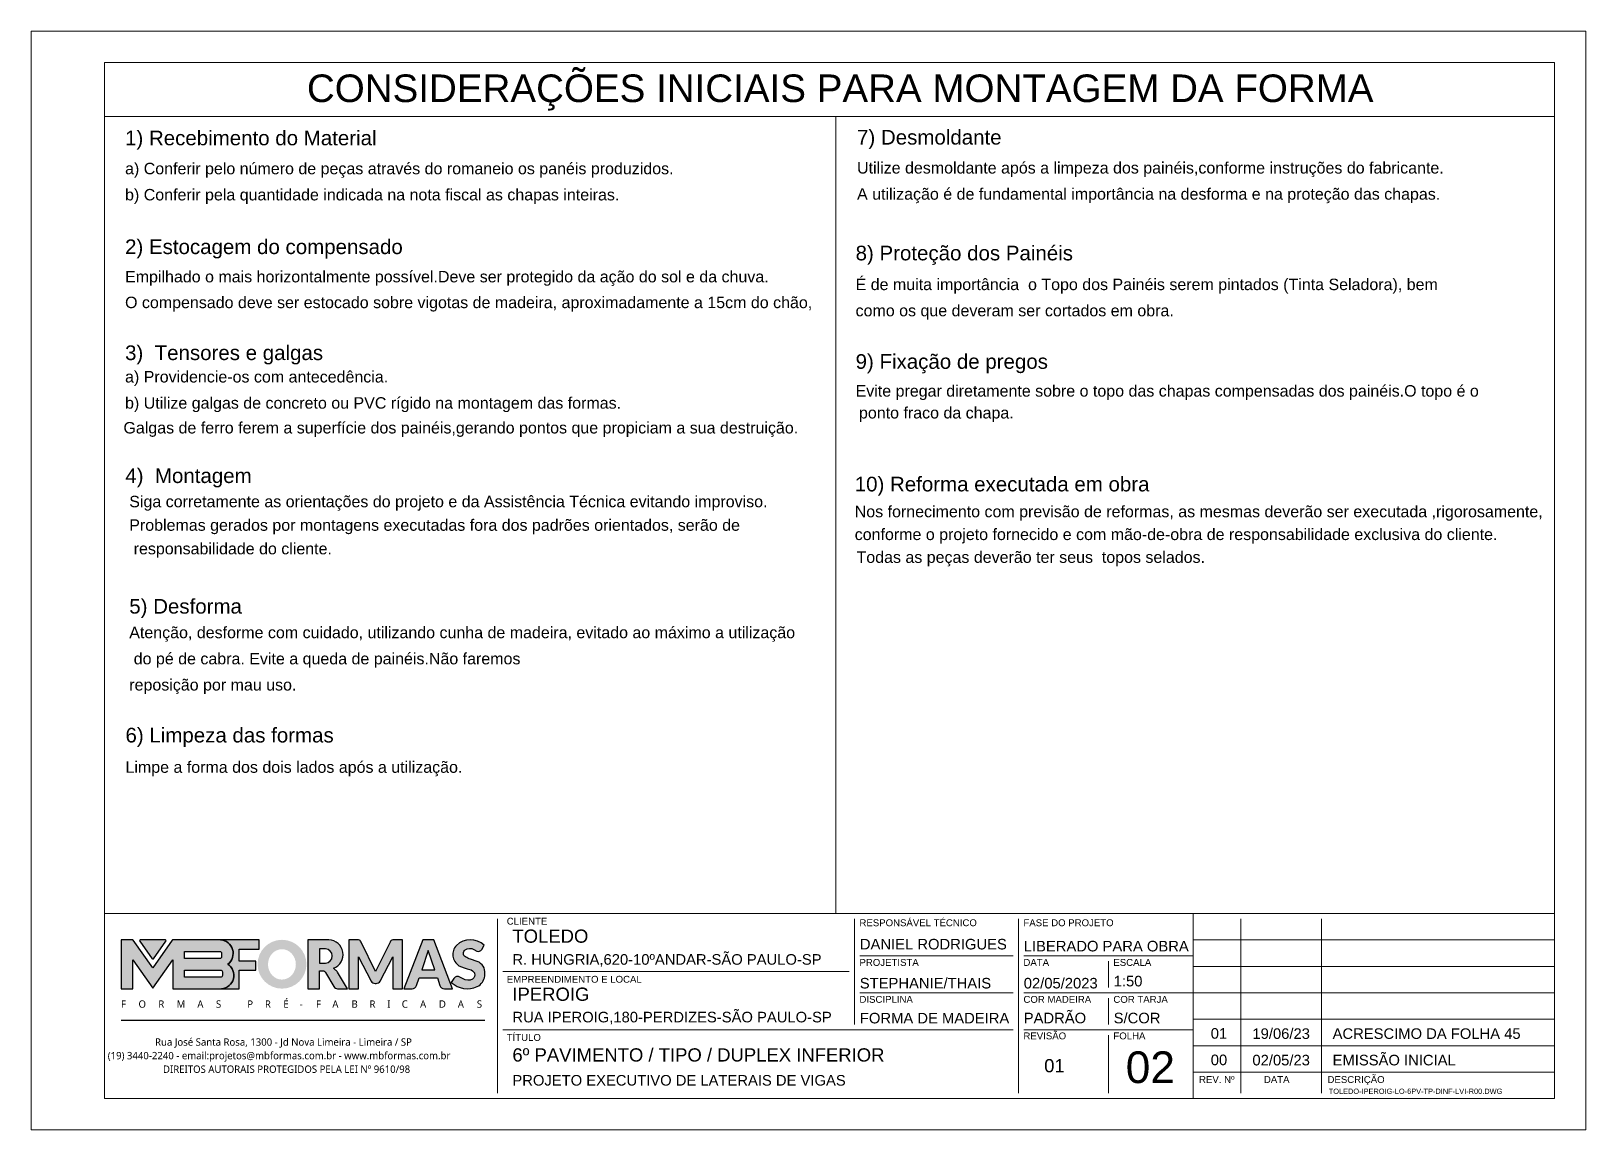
# Model space of a CAD drawing. Extents: x -23436 to 4767, y -4638 to 9755.
# Drawn here: x -17506 to -16021, y 8682 to 9732 of the extents above; entities that cross this region are included whole.
import ezdxf
from ezdxf.enums import TextEntityAlignment as Align

# ---------------------------------------------------------------- set-up
doc = ezdxf.new("R2010")
doc.units = 0
doc.layers.add('FOLHA MB', color=7, linetype='Continuous', lineweight=13)
doc.layers.add('N° Folha', color=5, linetype='Continuous', lineweight=13)
doc.layers.add('MB Logo', color=255, linetype='Continuous')
doc.styles.add('ARIAL', font='arial.ttf', dxfattribs={"oblique": 15, "height": 25})
doc.styles.add('MB_C01', font='arial.ttf', dxfattribs={"height": 1.3})
doc.styles.add('MB_C02', font='arial.ttf', dxfattribs={"height": 2})
doc.styles.add('MB_C03', font='arial.ttf', dxfattribs={"height": 2.5})
doc.styles.add('MB_C04', font='arial.ttf', dxfattribs={"height": 6})
doc.styles.add('MtXpl_Lucida_Sans_Un', font='l_10646.ttf')
doc.styles.add('RICARDO', font='arial.ttf', dxfattribs={"width": 0.8})

msp = doc.modelspace()

# ---------------------------------------------------------------- texts
at = {"layer": 'FOLHA MB'}
for s, height, style, p in [('CONSIDERAÇÕES INICIAIS PARA MONTAGEM DA FORMA', 26.3578, 'RICARDO', (-17242.93, 9664.43)), ('a) Conferir pelo número de peças através do romaneio os panéis produzidos.', 10.935, 'ARIAL', (-17416.63, 9595.46)), ('Utilize desmoldante após a limpeza dos painéis,conforme instruções do fabricante. ', 10.935, 'ARIAL', (-16717.5, 9596.14)), ('b) Conferir pela quantidade indicada na nota fiscal as chapas inteiras.', 10.935, 'ARIAL', (-17416.63, 9570.46)), ('A utilização é de fundamental importância na desforma e na proteção das chapas.', 10.935, 'ARIAL', (-16717.5, 9571.14)), ('Empilhado o mais horizontalmente possível.Deve ser protegido da ação do sol e da chuva.', 10.935, 'ARIAL', (-17416.63, 9492.15)), ('É de muita importância  o Topo dos Painéis serem pintados (Tinta Seladora), bem', 10.935, 'ARIAL', (-16718.88, 9484.74)), ('O compensado deve ser estocado sobre vigotas de madeira, aproximadamente a 15cm do chão,', 10.935, 'ARIAL', (-17416.63, 9467.52)), ('como os que deveram ser cortados em obra.', 10.935, 'ARIAL', (-16718.88, 9459.74)), ('a) Providencie-os com antecedência.', 10.935, 'ARIAL', (-17416.63, 9396.47)), ('Evite pregar diretamente sobre o topo das chapas compensadas dos painéis.O topo é o', 10.935, 'ARIAL', (-16718.88, 9382.99)), ('b) Utilize galgas de concreto ou PVC rígido na montagem das formas.', 10.935, 'ARIAL', (-17416.63, 9371.47)), ('ponto fraco da chapa.', 10.935, 'ARIAL', (-16715.65, 9362.08)), ('      Galgas de ferro ferem a superfície dos painéis,gerando pontos que propiciam a sua destruição. ', 10.935, 'ARIAL', (-17443.64, 9347.76)), ('Siga corretamente as orientações do projeto e da Assistência Técnica evitando improviso.', 10.935, 'ARIAL', (-17412.63, 9277.27)), ('Nos fornecimento com previsão de reformas, as mesmas deverão ser executada ,rigorosamente,', 10.935, 'ARIAL', (-16719.71, 9267.7)), ('Problemas gerados por montagens executadas fora dos padrões orientados, serão de ', 10.935, 'ARIAL', (-17412.63, 9254.77)), ('conforme o projeto fornecido e com mão-de-obra de responsabilidade exclusiva do cliente.', 10.935, 'ARIAL', (-16719.71, 9245.91)), (' responsabilidade do cliente.', 10.935, 'ARIAL', (-17412.63, 9232.27)), ('Todas as peças deverão ter seus  topos selados.', 10.935, 'ARIAL', (-16718, 9224.11)), ('Atenção, desforme com cuidado, utilizando cunha de madeira, evitado ao máximo a utilização ', 10.935, 'ARIAL', (-17412.61, 9152.14)), (' do pé de cabra. Evite a queda de painéis.Não faremos', 10.935, 'ARIAL', (-17412.61, 9127.14)), ('reposição por mau uso.', 10.935, 'ARIAL', (-17412.61, 9102.14)), ('Limpe a forma dos dois lados após a utilização.', 10.935, 'ARIAL', (-17416.22, 9023.5))]:
    msp.add_text(s, height=height, dxfattribs=dict(at, style=style)).set_placement(p)
at = {"layer": 'FOLHA MB', "color": 202, "style": 'ARIAL'}
for s, p in [('1) Recebimento do Material', (-17416.63, 9623.14)), ('7) Desmoldante', (-16717.5, 9623.83)), ('2) Estocagem do compensado', (-17416.63, 9519.17)), ('8) Proteção dos Painéis', (-16718.88, 9513.17)), ('3)  Tensores e galgas', (-17416.63, 9417.88)), ('9) Fixação de pregos', (-16718.88, 9409.54)), ('4)  Montagem', (-17416.36, 9300.4)), ('10) Reforma executada em obra', (-16719.71, 9292.39)), ('5) Desforma', (-17412.61, 9175.63)), ('6) Limpeza das formas', (-17416.22, 9052.5))]:
    msp.add_text(s, height=14, dxfattribs=at).set_placement(p)
at = {"layer": 'N° Folha', "color": 5, "style": 'MB_C04'}
msp.add_text('02', height=30.306, dxfattribs=at).set_placement((-16460.91, 8727))

# ---------------------------------------------------------------- blocks, each defined once
blk = doc.blocks.new('MB-NOVO')
at = {"layer": 'MB Logo', "linetype": 'Continuous'}
h = blk.add_hatch(color=256, dxfattribs=at)
h.dxf.hatch_style = 1
h.set_gradient(color1=(242, 132, 69), color2=(247, 180, 141), rotation=90, tint=1)
h.paths.add_polyline_path([(-18529.6, 10980.8), (-18475.7, 10980.8, 0.706757), (-18468.7, 11008, 0.681802), (-18476.7, 11034.9), (-18529.4, 11034.9, 0.243712), (-18530.2, 11034.5), (-18551.7, 11003.9), (-18573.3, 11034.5, 0.243712), (-18574.1, 11034.9), (-18586.5, 11034.9), (-18586.5, 10980.8), (-18573.9, 10980.8), (-18573.9, 11012.9), (-18551.7, 10981.5), (-18529.6, 11012.9)])
h.paths.add_polyline_path([(-18516.8, 11014.1), (-18516.8, 11022), (-18477.8, 11022, -0.414214), (-18475.8, 11020), (-18475.8, 11016.1, -0.414214), (-18477.8, 11014.1)], flags=16)
h.paths.add_polyline_path([(-18516.8, 11001.4), (-18476.8, 11001.4, -0.414214), (-18474.8, 10999.4), (-18474.8, 10995.5, -0.414214), (-18476.8, 10993.5), (-18516.8, 10993.5)], flags=16)
at = {"layer": 'MB Logo', "true_color": 0x262626}
h = blk.add_hatch(color=250, dxfattribs=at)
h.dxf.hatch_style = 1
h.paths.add_polyline_path([(-18537.3, 11033.3, 0.60809), (-18538.1, 11034.9), (-18565.3, 11034.9, 0.60809), (-18566.1, 11033.3), (-18552.5, 11014, 0.518202), (-18550.9, 11014)])
h = blk.add_hatch(color=250, dxfattribs=at)
h.dxf.hatch_style = 1
h.paths.add_polyline_path([(-18456.2, 11011.3), (-18456.2, 11024.6), (-18434.2, 11024.6), (-18434.2, 11034.9), (-18476.7, 11034.9, -0.681802), (-18468.7, 11008, -0.706757), (-18475.7, 10980.8), (-18456.2, 10980.8), (-18456.2, 11001.4), (-18437.8, 11001.4), (-18437.8, 11011.3)])
h = blk.add_hatch(color=250, dxfattribs=at)
h.dxf.hatch_style = 1
h.paths.add_polyline_path([(-18435.9, 11007.9, 1), (-18381.9, 11007.9, 1)])
edge = h.paths.add_edge_path(flags=16)
edge.add_ellipse((-18409, 11007.7), major_axis=(0, 16.8), ratio=0.916255, start_angle=0, end_angle=360)
h = blk.add_hatch(color=250, dxfattribs=at)
h.dxf.hatch_style = 1
h.paths.add_polyline_path([(-18357, 11034.9), (-18380.2, 11034.9), (-18380.2, 10980.8), (-18367.6, 10980.8), (-18367.6, 11000.7), (-18363.4, 11000.7, -0.195765), (-18360.9, 10998.9), (-18351.8, 10983.2, 0.261385), (-18347.5, 10980.8), (-18336.4, 10980.8), (-18347.5, 10999, 0.082429), (-18349.6, 11001.5), (-18351.9, 11003.4, 0.81838)])
h.paths.add_polyline_path([(-18360.8, 11009), (-18367.6, 11009), (-18367.6, 11025), (-18360.8, 11025, -0.92578)], flags=16)
h = blk.add_hatch(color=250, dxfattribs=at)
h.dxf.hatch_style = 1
h.paths.add_polyline_path([(-18286.6, 11015.9), (-18286.6, 10980.8), (-18275.8, 10980.8), (-18275.8, 11034.9), (-18286.6, 11034.9, 0.216647), (-18289.4, 11032.4), (-18305.5, 10999.8), (-18321.6, 11032.7, 0.199908), (-18324.3, 11034.9), (-18335.2, 11034.9), (-18335.2, 10980.8), (-18324.3, 10980.8), (-18324.3, 11015.9), (-18310.4, 10989.3, 0.279644), (-18306, 10986.6, 0.340986), (-18300.5, 10989.3)])
h = blk.add_hatch(color=250, dxfattribs=at)
h.dxf.hatch_style = 1
h.paths.add_polyline_path([(-18274.4, 10980.8), (-18265, 10980.8, 0.322517), (-18260.2, 10984.3), (-18257.3, 10993), (-18237.2, 10993), (-18234.3, 10984.3, 0.322517), (-18229.5, 10980.8), (-18220.3, 10980.8), (-18241.2, 11034.9), (-18253.4, 11034.9)])
h.paths.add_polyline_path([(-18254.4, 11001.6), (-18247.3, 11023), (-18240.1, 11001.6)], flags=16)
h = blk.add_hatch(color=250, dxfattribs=at)
h.dxf.hatch_style = 1
h.paths.add_polyline_path([(-18206, 11024, -0.247671), (-18196.9, 11024.3), (-18193.5, 11022.5, 0.40799), (-18188.2, 11024.1), (-18185.4, 11029.1, 0.392837), (-18216.2, 11028.7, 0.467779), (-18213.3, 11006.3, 0.077523), (-18201.2, 11002.1, -0.214206), (-18196.1, 10997.9, -0.284295), (-18198.2, 10991.4, -0.26924), (-18208.8, 10991.6), (-18212.2, 10993.6, 0.407727), (-18219, 10992.1), (-18221.8, 10987.7, 0.296878), (-18193.2, 10983.1, 0.272251), (-18184.9, 10995.3), (-18184.6, 10997.9, 0.348906), (-18193.7, 11011.2), (-18200.4, 11013.5, -0.045018), (-18205.8, 11015.7, -0.618284)])
at = {"layer": 'MB Logo', "linetype": 'Continuous'}
blk.add_line((-18586.5, 10945.9), (-18184.8, 10945.9), dxfattribs=at)
at = {"layer": 'MB Logo', "color": 23, "linetype": 'Continuous', "true_color": 0xf28445}
for points in [[(-18573.3, 11034.5, 0.243712), (-18574.1, 11034.9), (-18586.5, 11034.9), (-18586.5, 10980.8), (-18573.9, 10980.8), (-18573.9, 11012.9), (-18551.7, 10981.5), (-18529.6, 11012.9), (-18529.6, 10980.8), (-18475.7, 10980.8, 0.706757), (-18468.7, 11008, 0.681802), (-18476.7, 11034.9), (-18529.4, 11034.9, 0.243712), (-18530.2, 11034.5), (-18551.7, 11003.9)], [(-18516.8, 11022), (-18477.8, 11022, -0.414214), (-18475.8, 11020), (-18475.8, 11016.1, -0.414214), (-18477.8, 11014.1), (-18516.8, 11014.1)], [(-18516.8, 11001.4), (-18476.8, 11001.4, -0.414214), (-18474.8, 10999.4), (-18474.8, 10995.5, -0.414214), (-18476.8, 10993.5), (-18516.8, 10993.5)]]:
    blk.add_lwpolyline(points, format="xyb", close=True, dxfattribs=at)
at = {"layer": 'MB Logo', "color": 250, "true_color": 0x262626}
for points in [[(-18537.3, 11033.3, 0.60809), (-18538.1, 11034.9), (-18565.3, 11034.9, 0.60809), (-18566.1, 11033.3), (-18552.5, 11014, 0.518202), (-18550.9, 11014)], [(-18437.8, 11011.3), (-18456.2, 11011.3), (-18456.2, 11024.6), (-18434.2, 11024.6), (-18434.2, 11034.9), (-18476.7, 11034.9, -0.681802), (-18468.7, 11008, -0.706757), (-18475.7, 10980.8), (-18456.2, 10980.8), (-18456.2, 11001.4), (-18437.8, 11001.4)], [(-18347.5, 10980.8), (-18336.4, 10980.8), (-18347.5, 10999, 0.082429), (-18349.6, 11001.5), (-18351.9, 11003.4, 0.81838), (-18357, 11034.9), (-18380.2, 11034.9), (-18380.2, 10980.8), (-18367.6, 10980.8), (-18367.6, 11000.7), (-18363.4, 11000.7, -0.209789), (-18360.8, 10998.7), (-18351.8, 10983.2, 0.261385)], [(-18286.6, 11015.9), (-18286.6, 10980.8), (-18275.8, 10980.8), (-18275.8, 11034.9), (-18286.6, 11034.9, 0.216647), (-18289.4, 11032.4), (-18305.5, 10999.8), (-18321.5, 11032.4, 0.216647), (-18324.3, 11034.9), (-18335.2, 11034.9), (-18335.2, 10980.8), (-18324.3, 10980.8), (-18324.3, 11015.9), (-18310.4, 10989.3, 0.279644), (-18306, 10986.6), (-18304.9, 10986.6, 0.279644), (-18300.5, 10989.3)], [(-18265, 10980.8, 0.322517), (-18260.2, 10984.3), (-18257.3, 10993), (-18237.2, 10993), (-18234.3, 10984.3, 0.322517), (-18229.5, 10980.8), (-18220.3, 10980.8), (-18241.2, 11034.9), (-18253.4, 11034.9), (-18274.4, 10980.8)], [(-18206.2, 11015.9, -0.549626), (-18206.4, 11023.8, -0.258723), (-18196.9, 11024.3), (-18193.5, 11022.5, 0.40799), (-18188.2, 11024.1), (-18185.4, 11029.1, 0.392837), (-18216.2, 11028.7, 0.467779), (-18213.3, 11006.3, 0.077523), (-18201.2, 11002.1, -0.203897), (-18196.3, 10998.2), (-18196.1, 10997.8, -0.267611), (-18198, 10991.6), (-18198.5, 10991.3, -0.261145), (-18208.8, 10991.6), (-18212.2, 10993.6, 0.407727), (-18219, 10992.1), (-18221.8, 10987.7, 0.296878), (-18193.2, 10983.1, 0.265963), (-18184.9, 10994.9), (-18184.7, 10997.6, 0.340466), (-18193.1, 11011), (-18200.4, 11013.5, -0.049298)], [(-18367.6, 11009), (-18360.8, 11009, 0.92578), (-18360.8, 11025), (-18367.6, 11025)]]:
    blk.add_lwpolyline(points, format="xyb", close=True, dxfattribs=at)
blk.add_lwpolyline([(-18247.3, 11023), (-18254.4, 11001.6), (-18240.1, 11001.6)], close=True, dxfattribs=at)
at = {"layer": 'MB Logo', "color": 250, "true_color": 0x262626, "style": 'MtXpl_Lucida_Sans_Un'}
for s, height, p in [('F', 8.12, (-18586.8, 10959.8)), ('O', 8.12, (-18567.5, 10959.8)), ('R', 8.12, (-18545.6, 10959.8)), ('M', 8.12, (-18525.4, 10959.8)), ('A', 8.12, (-18502.5, 10959.8)), ('S', 8.12, (-18481.9, 10959.8)), ('P', 8.12, (-18447.3, 10959.8)), ('R', 8.12, (-18427.8, 10959.8)), ('É', 8.12, (-18407.5, 10959.8)), ('-', 8.12, (-18389.6, 10959.8)), ('F', 8.12, (-18371.4, 10959.8)), ('A', 8.12, (-18353.3, 10959.8)), ('B', 8.12, (-18332.1, 10959.8)), ('R', 8.12, (-18312.2, 10959.8)), ('I', 8.12, (-18292.7, 10959.8)), ('C', 8.12, (-18276.6, 10959.8)), ('A', 8.12, (-18256.3, 10959.8)), ('D', 8.12, (-18235.5, 10959.8)), ('A', 8.12, (-18214.6, 10959.8)), ('S', 8.12, (-18193.6, 10959.8)), ('DIREITOS AUTORAIS PROTEGIDOS PELA LEI Nº 9610/98', 8.122, (-18540.4, 10887.8))]:
    blk.add_text(s, height=height, dxfattribs=at).set_placement(p)
at = {"layer": 'MB Logo', "style": 'MtXpl_Lucida_Sans_Un'}
for s, p in [('Rua José Santa Rosa, 1300 - Jd Nova Limeira - Limeira / SP', (-18549.2, 10917.8)), ('(19) 3440-2240 - email:projetos@mbformas.com.br - www.mbformas.com.br', (-18601.5, 10902.8))]:
    blk.add_text(s, height=8.122, dxfattribs=at).set_placement(p)
blk = doc.blocks.new('A$C169d8357')
at = {"layer": 'FOLHA MB', "color": 1}
for p, q in [((1109.8, 356.7), (70, 356.7)), ((1109.8, 356.7), (1109.8, 179.9)), ((1455, 356.7), (1109.8, 356.7)), ((445.6, 351.7), (445.6, 185)), ((786.6, 351.7), (786.6, 250.7)), ((943.1, 351.7), (943.1, 185)), ((1155.3, 185), (1155.3, 351.7)), ((1232.6, 351.7), (1232.6, 185)), ((1455, 331.5), (1109.8, 331.5)), ((938.1, 316.3), (791.6, 316.3)), ((1109.8, 316.3), (948.2, 316.3)), ((781.5, 301.2), (450.7, 301.2)), ((1029, 311.3), (1029, 286)), ((1455, 306.2), (1109.8, 306.2)), ((938.1, 281), (791.6, 281)), ((1109.8, 281), (948.2, 281)), ((1029, 275.9), (1029, 250.7)), ((1455, 281), (1109.8, 281)), ((1455, 255.7), (1109.8, 255.7)), ((938.1, 245.6), (450.7, 245.6)), ((1109.8, 245.6), (948.2, 245.6)), ((1029, 240.6), (1029, 185)), ((1455, 230.4), (1109.8, 230.4)), ((1455, 205.2), (1109.8, 205.2))]:
    blk.add_line(p, q, dxfattribs=at)
for points in [[(0, 1199.9), (0, 149.9), (1485, 149.9), (1485, 1199.9)], [(70, 1169.9), (70, 179.9), (1455, 179.9), (1455, 1169.9)]]:
    blk.add_lwpolyline(points, close=True, dxfattribs=at)
at = {"layer": 'MB Logo', "xscale": 0.8642040370897565, "yscale": 0.8642040370897565, "zscale": 0.8642040370897565}
blk.add_blockref('MB-NOVO', (16148.7, -9204.8), dxfattribs=at)
at = {"layer": 'FOLHA MB', "color": 6}
for s, height, style, p in [('CLIENTE', 6.57, 'MB_C01', (454.3, 346.1)), ('RESPONSÁVEL TÉCNICO', 6.566, 'MB_C01', (791.2, 344.6)), ('FASE DO PROJETO', 6.566, 'MB_C01', (947.8, 344.6)), ('R. HUNGRIA,620-10ºANDAR-SÃO PAULO-SP', 10.102, 'MB_C02', (459.7, 307.8)), ('PROJETISTA', 6.57, 'MB_C01', (791.2, 306.7)), ('DATA', 6.57, 'MB_C01', (947.8, 306.7)), ('ESCALA', 6.57, 'MB_C01', (1033.7, 306.7)), ('EMPREENDIMENTO E LOCAL', 6.566, 'MB_C01', (454.3, 290.6)), ('DISCIPLINA', 6.57, 'MB_C01', (791.2, 271.4)), ('COR MADEIRA', 6.566, 'MB_C01', (947.8, 271.4)), ('COR TARJA', 6.57, 'MB_C01', (1033.7, 271.4)), ('RUA IPEROIG,180-PERDIZES-SÃO PAULO-SP', 10.102, 'MB_C02', (459.7, 252.7)), ('TÍTULO', 6.57, 'MB_C01', (454.3, 235)), ('REVISÃO', 6.57, 'MB_C01', (947.8, 236.5)), ('FOLHA', 6.57, 'MB_C01', (1033.7, 236.5)), ('PROJETO EXECUTIVO DE LATERAIS DE VIGAS', 10.102, 'MB_C02', (459.7, 192.3))]:
    blk.add_text(s, height=height, dxfattribs=dict(at, style=style)).set_placement(p)
at = {"layer": 'FOLHA MB', "color": 5}
for s, height, style, p in [('TOLEDO', 12.63, 'MB_C03', (459.7, 328.8)), ('DANIEL RODRIGUES', 10.102, 'MB_C02', (791.6, 322.4)), ('LIBERADO PARA OBRA', 10.102, 'MB_C02', (948.1, 320.5)), ('1:50', 10.1, 'MB_C02', (1034, 287.1)), ('IPEROIG', 12.63, 'MB_C03', (459.7, 273.3)), ('STEPHANIE/THAIS', 10.102, 'MB_C02', (791.5, 285.1)), ('02/05/2023', 10.1, 'MB_C02', (948.1, 285.1)), ('FORMA DE MADEIRA', 10.102, 'MB_C02', (791.6, 251.7)), ('PADRÃO', 10.1, 'MB_C02', (948.1, 251.8)), ('S/COR', 10.1, 'MB_C02', (1034, 251.8)), ('01', 10.1, 'MB_C02', (1126.7, 237.1)), ('19/06/23', 10.1, 'MB_C02', (1166.5, 236.9)), ('ACRESCIMO DA FOLHA 45', 10.102, 'MB_C02', (1243.1, 236.9)), ('6º PAVIMENTO / TIPO / DUPLEX INFERIOR', 12.628, 'MB_C03', (459.7, 215.3)), ('EMISSÃO INICIAL', 10.102, 'MB_C02', (1243.1, 211.6)), ('01', 12.63, 'MB_C03', (967.6, 205)), ('00', 10.1, 'MB_C02', (1126.7, 211.8)), ('02/05/23', 10.1, 'MB_C02', (1166.5, 211.6))]:
    blk.add_text(s, height=height, dxfattribs=dict(at, style=style)).set_placement(p)
at = {"layer": 'FOLHA MB', "color": 6, "style": 'MB_C01'}
for s, p in [('REV. Nº', (1132.5, 198.1)), ('DATA', (1189.7, 198.1)), ('DESCRIÇÃO', (1265.5, 198.1))]:
    blk.add_text(s, height=6.57, dxfattribs=at).set_placement(p, align=Align.MIDDLE_CENTER)
at = {"layer": 'FOLHA MB', "insert": (1239.4, 189.4), "char_height": 5.051, "width": 210.818, "attachment_point": 1, "style": 'MB_C04'}
blk.add_mtext('TOLEDO-IPEROIG-LO-6PV-TP-DINF-LVI-R00.DWG', dxfattribs=at)

# ---------------------------------------------------------------- linework, layer by layer
at = {"layer": 'FOLHA MB', "color": 0}
msp.add_line((-17436.4, 9650.57), (-16051.4, 9650.57), dxfattribs=at)
at = {"layer": 'FOLHA MB', "color": 1}
msp.add_line((-16737.68, 9650.57), (-16737.68, 8889.05), dxfattribs=at)

# ---------------------------------------------------------------- block references
at = {"layer": 'MB Logo'}
msp.add_blockref('A$C169d8357', (-17506.38, 8532.32), dxfattribs=at)

msp.set_redraw_order([(e.dxf.handle, doc.entitydb.next_handle()) for e in msp.query("TEXT MTEXT ATTDEF DIMENSION ARC_DIMENSION")])  # texts and dimensions are drawn at this point

doc.saveas('drawing.dxf')
